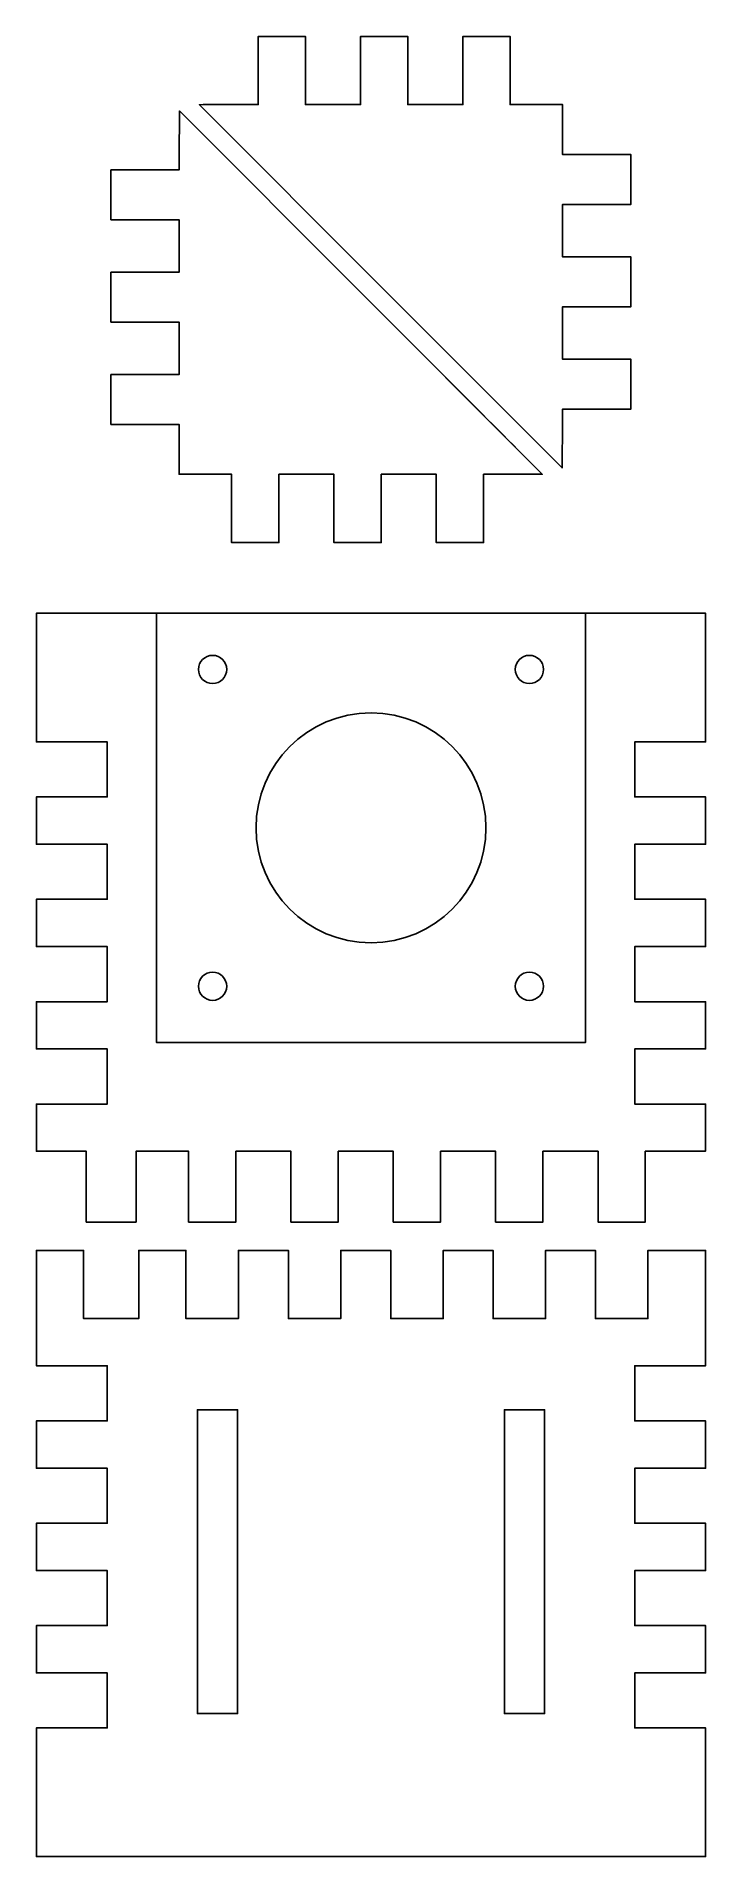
# Model space of a CAD drawing. Extents: x -63 to 3, y -70 to 108.
import ezdxf

# ---------------------------------------------------------------- set-up
doc = ezdxf.new("R2010")
doc.units = 0
doc.header["$MEASUREMENT"] = 0
doc.layers.add('LAYER_1', color=7, linetype='CONTINUOUS')

msp = doc.modelspace()

# ---------------------------------------------------------------- linework, layer by layer
at = {"layer": 'LAYER_1'}
for points, knots in [([(-28.9394, 83.8641), (-28.9394, 83.8641), (-46.759, 101.7102), (-46.759, 101.7102), (-46.759, 101.7102), (-46.759, 101.7102), (-46.4005, 101.7167), (-46.4005, 101.7167), (-46.4005, 101.7167), (-46.4005, 101.7167), (-43.7039, 101.7167), (-43.7039, 101.7167), (-43.7039, 101.7167), (-43.7039, 101.7167), (-41.0072, 101.7167), (-41.0072, 101.7167), (-41.0072, 101.7167), (-41.0072, 101.7167), (-41.0072, 105.0554), (-41.0072, 105.0554), (-41.0072, 105.0554), (-41.0072, 105.0554), (-41.0072, 108.3941), (-41.0072, 108.3941), (-41.0072, 108.3941), (-41.0072, 108.3941), (-38.6959, 108.3941), (-38.6959, 108.3941), (-38.6959, 108.3941), (-38.6959, 108.3941), (-36.3845, 108.3941), (-36.3845, 108.3941), (-36.3845, 108.3941), (-36.3845, 108.3941), (-36.3845, 105.0554), (-36.3845, 105.0554), (-36.3845, 105.0554), (-36.3845, 105.0554), (-36.3845, 101.7167), (-36.3845, 101.7167), (-36.3845, 101.7167), (-36.3845, 101.7167), (-33.6878, 101.7167), (-33.6878, 101.7167), (-33.6878, 101.7167), (-33.6878, 101.7167), (-30.9912, 101.7167), (-30.9912, 101.7167), (-30.9912, 101.7167), (-30.9912, 101.7167), (-30.9912, 105.0554), (-30.9912, 105.0554), (-30.9912, 105.0554), (-30.9912, 105.0554), (-30.9912, 108.3941), (-30.9912, 108.3941), (-30.9912, 108.3941), (-30.9912, 108.3941), (-28.6798, 108.3941), (-28.6798, 108.3941), (-28.6798, 108.3941), (-28.6798, 108.3941), (-26.3684, 108.3941), (-26.3684, 108.3941), (-26.3684, 108.3941), (-26.3684, 108.3941), (-26.3684, 105.0554), (-26.3684, 105.0554), (-26.3684, 105.0554), (-26.3684, 105.0554), (-26.3684, 101.7167), (-26.3684, 101.7167), (-26.3684, 101.7167), (-26.3684, 101.7167), (-23.6718, 101.7167), (-23.6718, 101.7167), (-23.6718, 101.7167), (-23.6718, 101.7167), (-20.9751, 101.7167), (-20.9751, 101.7167), (-20.9751, 101.7167), (-20.9751, 101.7167), (-20.9751, 105.0554), (-20.9751, 105.0554), (-20.9751, 105.0554), (-20.9751, 105.0554), (-20.9751, 108.3941), (-20.9751, 108.3941), (-20.9751, 108.3941), (-20.9751, 108.3941), (-18.6637, 108.3941), (-18.6637, 108.3941), (-18.6637, 108.3941), (-18.6637, 108.3941), (-16.3524, 108.3941), (-16.3524, 108.3941), (-16.3524, 108.3941), (-16.3524, 108.3941), (-16.3524, 105.0554), (-16.3524, 105.0554), (-16.3524, 105.0554), (-16.3524, 105.0554), (-16.3524, 105.0554), (-16.3524, 105.0554), (-16.3524, 105.0554), (-16.3524, 105.0554), (-16.3524, 101.7168), (-16.3524, 101.7168), (-16.3524, 101.7168), (-16.3524, 101.7168), (-13.7841, 101.7168), (-13.7841, 101.7168), (-13.7841, 101.7168), (-13.7841, 101.7168), (-11.2159, 101.7168), (-11.2159, 101.7168), (-11.2159, 101.7168), (-11.2159, 101.7168), (-11.2159, 99.2769), (-11.2159, 99.2769), (-11.2159, 99.2769), (-11.2159, 99.2769), (-11.2159, 96.8371), (-11.2159, 96.8371), (-11.2159, 96.8371), (-11.2159, 96.8371), (-7.8772, 96.8371), (-7.8772, 96.8371), (-7.8772, 96.8371), (-7.8772, 96.8371), (-4.5385, 96.8371), (-4.5385, 96.8371), (-4.5385, 96.8371), (-4.5385, 96.8371), (-4.5385, 94.3973), (-4.5385, 94.3973), (-4.5385, 94.3973), (-4.5385, 94.3973), (-4.5385, 91.9575), (-4.5385, 91.9575), (-4.5385, 91.9575), (-4.5385, 91.9575), (-7.8772, 91.9575), (-7.8772, 91.9575), (-7.8772, 91.9575), (-7.8772, 91.9575), (-11.2159, 91.9575), (-11.2159, 91.9575), (-11.2159, 91.9575), (-11.2159, 91.9575), (-11.2159, 89.3893), (-11.2159, 89.3893), (-11.2159, 89.3893), (-11.2159, 89.3893), (-11.2159, 86.8211), (-11.2159, 86.8211), (-11.2159, 86.8211), (-11.2159, 86.8211), (-7.8772, 86.8211), (-7.8772, 86.8211), (-7.8772, 86.8211), (-7.8772, 86.8211), (-4.5385, 86.8211), (-4.5385, 86.8211), (-4.5385, 86.8211), (-4.5385, 86.8211), (-4.5385, 84.3813), (-4.5385, 84.3813), (-4.5385, 84.3813), (-4.5385, 84.3813), (-4.5385, 81.9415), (-4.5385, 81.9415), (-4.5385, 81.9415), (-4.5385, 81.9415), (-7.8772, 81.9415), (-7.8772, 81.9415), (-7.8772, 81.9415), (-7.8772, 81.9415), (-11.2159, 81.9415), (-11.2159, 81.9415), (-11.2159, 81.9415), (-11.2159, 81.9415), (-11.2159, 79.3733), (-11.2159, 79.3733), (-11.2159, 79.3733), (-11.2159, 79.3733), (-11.2159, 76.805), (-11.2159, 76.805), (-11.2159, 76.805), (-11.2159, 76.805), (-7.8772, 76.805), (-7.8772, 76.805), (-7.8772, 76.805), (-7.8772, 76.805), (-4.5385, 76.805), (-4.5385, 76.805), (-4.5385, 76.805), (-4.5385, 76.805), (-4.5385, 74.3652), (-4.5385, 74.3652), (-4.5385, 74.3652), (-4.5385, 74.3652), (-4.5385, 71.9254), (-4.5385, 71.9254), (-4.5385, 71.9254), (-4.5385, 71.9254), (-7.8772, 71.9254), (-7.8772, 71.9254), (-7.8772, 71.9254), (-7.8772, 71.9254), (-11.2159, 71.9254), (-11.2159, 71.9254), (-11.2159, 71.9254), (-11.2159, 71.9254), (-11.2159, 69.614), (-11.2159, 69.614), (-11.2159, 69.614), (-11.2159, 69.614), (-11.2573, 67.3026), (-11.2573, 67.3026), (-11.2573, 67.3026), (-11.2573, 67.3026), (-11.2639, 66.1602), (-11.2639, 66.1602), (-11.2639, 66.1602), (-11.2639, 66.1602), (-28.9366, 83.8676), (-28.9366, 83.8676)], [0, 0, 0, 0, 0.01754386, 0.01754386, 0.01754386, 0.01754386, 0.03508772, 0.03508772, 0.03508772, 0.03508772, 0.05263158, 0.05263158, 0.05263158, 0.05263158, 0.07017544, 0.07017544, 0.07017544, 0.07017544, 0.0877193, 0.0877193, 0.0877193, 0.0877193, 0.10526316, 0.10526316, 0.10526316, 0.10526316, 0.12280702, 0.12280702, 0.12280702, 0.12280702, 0.14035088, 0.14035088, 0.14035088, 0.14035088, 0.15789474, 0.15789474, 0.15789474, 0.15789474, 0.1754386, 0.1754386, 0.1754386, 0.1754386, 0.19298246, 0.19298246, 0.19298246, 0.19298246, 0.21052632, 0.21052632, 0.21052632, 0.21052632, 0.22807018, 0.22807018, 0.22807018, 0.22807018, 0.24561404, 0.24561404, 0.24561404, 0.24561404, 0.26315789, 0.26315789, 0.26315789, 0.26315789, 0.28070175, 0.28070175, 0.28070175, 0.28070175, 0.29824561, 0.29824561, 0.29824561, 0.29824561, 0.31578947, 0.31578947, 0.31578947, 0.31578947, 0.33333333, 0.33333333, 0.33333333, 0.33333333, 0.35087719, 0.35087719, 0.35087719, 0.35087719, 0.36842105, 0.36842105, 0.36842105, 0.36842105, 0.38596491, 0.38596491, 0.38596491, 0.38596491, 0.40350877, 0.40350877, 0.40350877, 0.40350877, 0.42105263, 0.42105263, 0.42105263, 0.42105263, 0.43859649, 0.43859649, 0.43859649, 0.43859649, 0.45614035, 0.45614035, 0.45614035, 0.45614035, 0.47368421, 0.47368421, 0.47368421, 0.47368421, 0.49122807, 0.49122807, 0.49122807, 0.49122807, 0.50877193, 0.50877193, 0.50877193, 0.50877193, 0.52631579, 0.52631579, 0.52631579, 0.52631579, 0.54385965, 0.54385965, 0.54385965, 0.54385965, 0.56140351, 0.56140351, 0.56140351, 0.56140351, 0.57894737, 0.57894737, 0.57894737, 0.57894737, 0.59649123, 0.59649123, 0.59649123, 0.59649123, 0.61403509, 0.61403509, 0.61403509, 0.61403509, 0.63157895, 0.63157895, 0.63157895, 0.63157895, 0.64912281, 0.64912281, 0.64912281, 0.64912281, 0.66666667, 0.66666667, 0.66666667, 0.66666667, 0.68421053, 0.68421053, 0.68421053, 0.68421053, 0.70175439, 0.70175439, 0.70175439, 0.70175439, 0.71929825, 0.71929825, 0.71929825, 0.71929825, 0.73684211, 0.73684211, 0.73684211, 0.73684211, 0.75438596, 0.75438596, 0.75438596, 0.75438596, 0.77192982, 0.77192982, 0.77192982, 0.77192982, 0.78947368, 0.78947368, 0.78947368, 0.78947368, 0.80701754, 0.80701754, 0.80701754, 0.80701754, 0.8245614, 0.8245614, 0.8245614, 0.8245614, 0.84210526, 0.84210526, 0.84210526, 0.84210526, 0.85964912, 0.85964912, 0.85964912, 0.85964912, 0.87719298, 0.87719298, 0.87719298, 0.87719298, 0.89473684, 0.89473684, 0.89473684, 0.89473684, 0.9122807, 0.9122807, 0.9122807, 0.9122807, 0.92982456, 0.92982456, 0.92982456, 0.92982456, 0.94736842, 0.94736842, 0.94736842, 0.94736842, 0.96491228, 0.96491228, 0.96491228, 0.96491228, 0.98245614, 0.98245614, 0.98245614, 0.98245614, 1, 1, 1, 1]), ([(-31.0265, 83.3922), (-31.0265, 83.3922), (-13.2069, 65.5461), (-13.2069, 65.5461), (-13.2069, 65.5461), (-13.2069, 65.5461), (-13.5654, 65.5396), (-13.5654, 65.5396), (-13.5654, 65.5396), (-13.5654, 65.5396), (-16.262, 65.5396), (-16.262, 65.5396), (-16.262, 65.5396), (-16.262, 65.5396), (-18.9587, 65.5396), (-18.9587, 65.5396), (-18.9587, 65.5396), (-18.9587, 65.5396), (-18.9587, 62.2009), (-18.9587, 62.2009), (-18.9587, 62.2009), (-18.9587, 62.2009), (-18.9587, 58.8622), (-18.9587, 58.8622), (-18.9587, 58.8622), (-18.9587, 58.8622), (-21.27, 58.8622), (-21.27, 58.8622), (-21.27, 58.8622), (-21.27, 58.8622), (-23.5814, 58.8622), (-23.5814, 58.8622), (-23.5814, 58.8622), (-23.5814, 58.8622), (-23.5814, 62.2009), (-23.5814, 62.2009), (-23.5814, 62.2009), (-23.5814, 62.2009), (-23.5814, 65.5396), (-23.5814, 65.5396), (-23.5814, 65.5396), (-23.5814, 65.5396), (-26.2781, 65.5396), (-26.2781, 65.5396), (-26.2781, 65.5396), (-26.2781, 65.5396), (-28.9747, 65.5396), (-28.9747, 65.5396), (-28.9747, 65.5396), (-28.9747, 65.5396), (-28.9747, 62.2009), (-28.9747, 62.2009), (-28.9747, 62.2009), (-28.9747, 62.2009), (-28.9747, 58.8622), (-28.9747, 58.8622), (-28.9747, 58.8622), (-28.9747, 58.8622), (-31.2861, 58.8622), (-31.2861, 58.8622), (-31.2861, 58.8622), (-31.2861, 58.8622), (-33.5975, 58.8622), (-33.5975, 58.8622), (-33.5975, 58.8622), (-33.5975, 58.8622), (-33.5975, 62.2009), (-33.5975, 62.2009), (-33.5975, 62.2009), (-33.5975, 62.2009), (-33.5975, 65.5396), (-33.5975, 65.5396), (-33.5975, 65.5396), (-33.5975, 65.5396), (-36.2941, 65.5396), (-36.2941, 65.5396), (-36.2941, 65.5396), (-36.2941, 65.5396), (-38.9908, 65.5396), (-38.9908, 65.5396), (-38.9908, 65.5396), (-38.9908, 65.5396), (-38.9908, 62.2009), (-38.9908, 62.2009), (-38.9908, 62.2009), (-38.9908, 62.2009), (-38.9908, 58.8622), (-38.9908, 58.8622), (-38.9908, 58.8622), (-38.9908, 58.8622), (-41.3022, 58.8622), (-41.3022, 58.8622), (-41.3022, 58.8622), (-41.3022, 58.8622), (-43.6135, 58.8622), (-43.6135, 58.8622), (-43.6135, 58.8622), (-43.6135, 58.8622), (-43.6135, 62.2009), (-43.6135, 62.2009), (-43.6135, 62.2009), (-43.6135, 62.2009), (-43.6135, 62.2009), (-43.6135, 62.2009), (-43.6135, 62.2009), (-43.6135, 62.2009), (-43.6135, 65.5395), (-43.6135, 65.5395), (-43.6135, 65.5395), (-43.6135, 65.5395), (-46.1818, 65.5395), (-46.1818, 65.5395), (-46.1818, 65.5395), (-46.1818, 65.5395), (-48.75, 65.5395), (-48.75, 65.5395), (-48.75, 65.5395), (-48.75, 65.5395), (-48.75, 67.9794), (-48.75, 67.9794), (-48.75, 67.9794), (-48.75, 67.9794), (-48.75, 70.4192), (-48.75, 70.4192), (-48.75, 70.4192), (-48.75, 70.4192), (-52.0887, 70.4192), (-52.0887, 70.4192), (-52.0887, 70.4192), (-52.0887, 70.4192), (-55.4274, 70.4192), (-55.4274, 70.4192), (-55.4274, 70.4192), (-55.4274, 70.4192), (-55.4274, 72.859), (-55.4274, 72.859), (-55.4274, 72.859), (-55.4274, 72.859), (-55.4274, 75.2988), (-55.4274, 75.2988), (-55.4274, 75.2988), (-55.4274, 75.2988), (-52.0887, 75.2988), (-52.0887, 75.2988), (-52.0887, 75.2988), (-52.0887, 75.2988), (-48.75, 75.2988), (-48.75, 75.2988), (-48.75, 75.2988), (-48.75, 75.2988), (-48.75, 77.867), (-48.75, 77.867), (-48.75, 77.867), (-48.75, 77.867), (-48.75, 80.4352), (-48.75, 80.4352), (-48.75, 80.4352), (-48.75, 80.4352), (-52.0887, 80.4352), (-52.0887, 80.4352), (-52.0887, 80.4352), (-52.0887, 80.4352), (-55.4274, 80.4352), (-55.4274, 80.4352), (-55.4274, 80.4352), (-55.4274, 80.4352), (-55.4274, 82.875), (-55.4274, 82.875), (-55.4274, 82.875), (-55.4274, 82.875), (-55.4274, 85.3148), (-55.4274, 85.3148), (-55.4274, 85.3148), (-55.4274, 85.3148), (-52.0887, 85.3148), (-52.0887, 85.3148), (-52.0887, 85.3148), (-52.0887, 85.3148), (-48.75, 85.3148), (-48.75, 85.3148), (-48.75, 85.3148), (-48.75, 85.3148), (-48.75, 87.883), (-48.75, 87.883), (-48.75, 87.883), (-48.75, 87.883), (-48.75, 90.4513), (-48.75, 90.4513), (-48.75, 90.4513), (-48.75, 90.4513), (-52.0887, 90.4513), (-52.0887, 90.4513), (-52.0887, 90.4513), (-52.0887, 90.4513), (-55.4274, 90.4513), (-55.4274, 90.4513), (-55.4274, 90.4513), (-55.4274, 90.4513), (-55.4274, 92.8911), (-55.4274, 92.8911), (-55.4274, 92.8911), (-55.4274, 92.8911), (-55.4274, 95.3309), (-55.4274, 95.3309), (-55.4274, 95.3309), (-55.4274, 95.3309), (-52.0887, 95.3309), (-52.0887, 95.3309), (-52.0887, 95.3309), (-52.0887, 95.3309), (-48.75, 95.3309), (-48.75, 95.3309), (-48.75, 95.3309), (-48.75, 95.3309), (-48.75, 97.6423), (-48.75, 97.6423), (-48.75, 97.6423), (-48.75, 97.6423), (-48.7086, 99.9537), (-48.7086, 99.9537), (-48.7086, 99.9537), (-48.7086, 99.9537), (-48.702, 101.0961), (-48.702, 101.0961), (-48.702, 101.0961), (-48.702, 101.0961), (-31.0293, 83.3887), (-31.0293, 83.3887)], [0, 0, 0, 0, 0.01754386, 0.01754386, 0.01754386, 0.01754386, 0.03508772, 0.03508772, 0.03508772, 0.03508772, 0.05263158, 0.05263158, 0.05263158, 0.05263158, 0.07017544, 0.07017544, 0.07017544, 0.07017544, 0.0877193, 0.0877193, 0.0877193, 0.0877193, 0.10526316, 0.10526316, 0.10526316, 0.10526316, 0.12280702, 0.12280702, 0.12280702, 0.12280702, 0.14035088, 0.14035088, 0.14035088, 0.14035088, 0.15789474, 0.15789474, 0.15789474, 0.15789474, 0.1754386, 0.1754386, 0.1754386, 0.1754386, 0.19298246, 0.19298246, 0.19298246, 0.19298246, 0.21052632, 0.21052632, 0.21052632, 0.21052632, 0.22807018, 0.22807018, 0.22807018, 0.22807018, 0.24561404, 0.24561404, 0.24561404, 0.24561404, 0.26315789, 0.26315789, 0.26315789, 0.26315789, 0.28070175, 0.28070175, 0.28070175, 0.28070175, 0.29824561, 0.29824561, 0.29824561, 0.29824561, 0.31578947, 0.31578947, 0.31578947, 0.31578947, 0.33333333, 0.33333333, 0.33333333, 0.33333333, 0.35087719, 0.35087719, 0.35087719, 0.35087719, 0.36842105, 0.36842105, 0.36842105, 0.36842105, 0.38596491, 0.38596491, 0.38596491, 0.38596491, 0.40350877, 0.40350877, 0.40350877, 0.40350877, 0.42105263, 0.42105263, 0.42105263, 0.42105263, 0.43859649, 0.43859649, 0.43859649, 0.43859649, 0.45614035, 0.45614035, 0.45614035, 0.45614035, 0.47368421, 0.47368421, 0.47368421, 0.47368421, 0.49122807, 0.49122807, 0.49122807, 0.49122807, 0.50877193, 0.50877193, 0.50877193, 0.50877193, 0.52631579, 0.52631579, 0.52631579, 0.52631579, 0.54385965, 0.54385965, 0.54385965, 0.54385965, 0.56140351, 0.56140351, 0.56140351, 0.56140351, 0.57894737, 0.57894737, 0.57894737, 0.57894737, 0.59649123, 0.59649123, 0.59649123, 0.59649123, 0.61403509, 0.61403509, 0.61403509, 0.61403509, 0.63157895, 0.63157895, 0.63157895, 0.63157895, 0.64912281, 0.64912281, 0.64912281, 0.64912281, 0.66666667, 0.66666667, 0.66666667, 0.66666667, 0.68421053, 0.68421053, 0.68421053, 0.68421053, 0.70175439, 0.70175439, 0.70175439, 0.70175439, 0.71929825, 0.71929825, 0.71929825, 0.71929825, 0.73684211, 0.73684211, 0.73684211, 0.73684211, 0.75438596, 0.75438596, 0.75438596, 0.75438596, 0.77192982, 0.77192982, 0.77192982, 0.77192982, 0.78947368, 0.78947368, 0.78947368, 0.78947368, 0.80701754, 0.80701754, 0.80701754, 0.80701754, 0.8245614, 0.8245614, 0.8245614, 0.8245614, 0.84210526, 0.84210526, 0.84210526, 0.84210526, 0.85964912, 0.85964912, 0.85964912, 0.85964912, 0.87719298, 0.87719298, 0.87719298, 0.87719298, 0.89473684, 0.89473684, 0.89473684, 0.89473684, 0.9122807, 0.9122807, 0.9122807, 0.9122807, 0.92982456, 0.92982456, 0.92982456, 0.92982456, 0.94736842, 0.94736842, 0.94736842, 0.94736842, 0.96491228, 0.96491228, 0.96491228, 0.96491228, 0.98245614, 0.98245614, 0.98245614, 0.98245614, 1, 1, 1, 1]), ([(-57.8365, -4.1715), (-57.8365, -4.1715), (-57.8365, -0.7044), (-57.8365, -0.7044), (-57.8365, -0.7044), (-57.8365, -0.7044), (-60.2763, -0.7044), (-60.2763, -0.7044), (-60.2763, -0.7044), (-60.2763, -0.7044), (-62.7161, -0.7044), (-62.7161, -0.7044), (-62.7161, -0.7044), (-62.7161, -0.7044), (-62.7161, 1.607), (-62.7161, 1.607), (-62.7161, 1.607), (-62.7161, 1.607), (-62.7161, 3.9184), (-62.7161, 3.9184), (-62.7161, 3.9184), (-62.7161, 3.9184), (-59.249, 3.9184), (-59.249, 3.9184), (-59.249, 3.9184), (-59.249, 3.9184), (-55.7819, 3.9184), (-55.7819, 3.9184), (-55.7819, 3.9184), (-55.7819, 3.9184), (-55.7819, 6.615), (-55.7819, 6.615), (-55.7819, 6.615), (-55.7819, 6.615), (-55.7819, 9.3117), (-55.7819, 9.3117), (-55.7819, 9.3117), (-55.7819, 9.3117), (-59.249, 9.3117), (-59.249, 9.3117), (-59.249, 9.3117), (-59.249, 9.3117), (-62.7161, 9.3117), (-62.7161, 9.3117), (-62.7161, 9.3117), (-62.7161, 9.3117), (-62.7161, 11.6231), (-62.7161, 11.6231), (-62.7161, 11.6231), (-62.7161, 11.6231), (-62.7161, 13.9345), (-62.7161, 13.9345), (-62.7161, 13.9345), (-62.7161, 13.9345), (-59.249, 13.9345), (-59.249, 13.9345), (-59.249, 13.9345), (-59.249, 13.9345), (-55.7819, 13.9345), (-55.7819, 13.9345), (-55.7819, 13.9345), (-55.7819, 13.9345), (-55.7819, 16.6311), (-55.7819, 16.6311), (-55.7819, 16.6311), (-55.7819, 16.6311), (-55.7819, 19.3277), (-55.7819, 19.3277), (-55.7819, 19.3277), (-55.7819, 19.3277), (-59.249, 19.3277), (-59.249, 19.3277), (-59.249, 19.3277), (-59.249, 19.3277), (-62.7161, 19.3277), (-62.7161, 19.3277), (-62.7161, 19.3277), (-62.7161, 19.3277), (-62.7161, 21.6391), (-62.7161, 21.6391), (-62.7161, 21.6391), (-62.7161, 21.6391), (-62.7161, 23.9505), (-62.7161, 23.9505), (-62.7161, 23.9505), (-62.7161, 23.9505), (-59.249, 23.9505), (-59.249, 23.9505), (-59.249, 23.9505), (-59.249, 23.9505), (-55.7819, 23.9505), (-55.7819, 23.9505), (-55.7819, 23.9505), (-55.7819, 23.9505), (-55.7819, 26.6471), (-55.7819, 26.6471), (-55.7819, 26.6471), (-55.7819, 26.6471), (-55.7819, 29.3438), (-55.7819, 29.3438), (-55.7819, 29.3438), (-55.7819, 29.3438), (-59.249, 29.3438), (-59.249, 29.3438), (-59.249, 29.3438), (-59.249, 29.3438), (-62.7161, 29.3438), (-62.7161, 29.3438), (-62.7161, 29.3438), (-62.7161, 29.3438), (-62.7161, 31.6552), (-62.7161, 31.6552), (-62.7161, 31.6552), (-62.7161, 31.6552), (-62.7161, 33.9666), (-62.7161, 33.9666), (-62.7161, 33.9666), (-62.7161, 33.9666), (-59.249, 33.9666), (-59.249, 33.9666), (-59.249, 33.9666), (-59.249, 33.9666), (-55.7819, 33.9666), (-55.7819, 33.9666), (-55.7819, 33.9666), (-55.7819, 33.9666), (-55.7819, 36.6632), (-55.7819, 36.6632), (-55.7819, 36.6632), (-55.7819, 36.6632), (-55.7819, 39.3598), (-55.7819, 39.3598), (-55.7819, 39.3598), (-55.7819, 39.3598), (-59.249, 39.3598), (-59.249, 39.3598), (-59.249, 39.3598), (-59.249, 39.3598), (-62.7161, 39.3598), (-62.7161, 39.3598), (-62.7161, 39.3598), (-62.7161, 39.3598), (-62.7161, 45.6519), (-62.7161, 45.6519), (-62.7161, 45.6519), (-62.7161, 45.6519), (-62.7161, 51.9441), (-62.7161, 51.9441), (-62.7161, 51.9441), (-62.7161, 51.9441), (-29.9713, 51.9441), (-29.9713, 51.9441), (-29.9713, 51.9441), (-29.9713, 51.9441), (2.7735, 51.9441), (2.7735, 51.9441), (2.7735, 51.9441), (2.7735, 51.9441), (2.7735, 45.6519), (2.7735, 45.6519), (2.7735, 45.6519), (2.7735, 45.6519), (2.7735, 39.3598), (2.7735, 39.3598), (2.7735, 39.3598), (2.7735, 39.3598), (-0.6936, 39.3598), (-0.6936, 39.3598), (-0.6936, 39.3598), (-0.6936, 39.3598), (-4.1607, 39.3598), (-4.1607, 39.3598), (-4.1607, 39.3598), (-4.1607, 39.3598), (-4.1607, 36.6632), (-4.1607, 36.6632), (-4.1607, 36.6632), (-4.1607, 36.6632), (-4.1607, 33.9666), (-4.1607, 33.9666), (-4.1607, 33.9666), (-4.1607, 33.9666), (-0.6936, 33.9666), (-0.6936, 33.9666), (-0.6936, 33.9666), (-0.6936, 33.9666), (2.7735, 33.9666), (2.7735, 33.9666), (2.7735, 33.9666), (2.7735, 33.9666), (2.7735, 31.6552), (2.7735, 31.6552), (2.7735, 31.6552), (2.7735, 31.6552), (2.7735, 29.3438), (2.7735, 29.3438), (2.7735, 29.3438), (2.7735, 29.3438), (-0.6936, 29.3438), (-0.6936, 29.3438), (-0.6936, 29.3438), (-0.6936, 29.3438), (-4.1607, 29.3438), (-4.1607, 29.3438), (-4.1607, 29.3438), (-4.1607, 29.3438), (-4.1607, 26.6471), (-4.1607, 26.6471), (-4.1607, 26.6471), (-4.1607, 26.6471), (-4.1607, 23.9505), (-4.1607, 23.9505), (-4.1607, 23.9505), (-4.1607, 23.9505), (-0.6936, 23.9505), (-0.6936, 23.9505), (-0.6936, 23.9505), (-0.6936, 23.9505), (2.7735, 23.9505), (2.7735, 23.9505), (2.7735, 23.9505), (2.7735, 23.9505), (2.7735, 21.6391), (2.7735, 21.6391), (2.7735, 21.6391), (2.7735, 21.6391), (2.7735, 19.3277), (2.7735, 19.3277), (2.7735, 19.3277), (2.7735, 19.3277), (-0.6936, 19.3277), (-0.6936, 19.3277), (-0.6936, 19.3277), (-0.6936, 19.3277), (-4.1607, 19.3277), (-4.1607, 19.3277), (-4.1607, 19.3277), (-4.1607, 19.3277), (-4.1607, 16.6311), (-4.1607, 16.6311), (-4.1607, 16.6311), (-4.1607, 16.6311), (-4.1607, 13.9345), (-4.1607, 13.9345), (-4.1607, 13.9345), (-4.1607, 13.9345), (-0.6936, 13.9345), (-0.6936, 13.9345), (-0.6936, 13.9345), (-0.6936, 13.9345), (2.7735, 13.9345), (2.7735, 13.9345), (2.7735, 13.9345), (2.7735, 13.9345), (2.7735, 11.6231), (2.7735, 11.6231), (2.7735, 11.6231), (2.7735, 11.6231), (2.7735, 9.3117), (2.7735, 9.3117), (2.7735, 9.3117), (2.7735, 9.3117), (-0.6936, 9.3117), (-0.6936, 9.3117), (-0.6936, 9.3117), (-0.6936, 9.3117), (-4.1607, 9.3117), (-4.1607, 9.3117), (-4.1607, 9.3117), (-4.1607, 9.3117), (-4.1607, 6.615), (-4.1607, 6.615), (-4.1607, 6.615), (-4.1607, 6.615), (-4.1607, 3.9184), (-4.1607, 3.9184), (-4.1607, 3.9184), (-4.1607, 3.9184), (-0.6936, 3.9184), (-0.6936, 3.9184), (-0.6936, 3.9184), (-0.6936, 3.9184), (2.7735, 3.9184), (2.7735, 3.9184), (2.7735, 3.9184), (2.7735, 3.9184), (2.7735, 1.0291), (2.7735, 1.0291), (2.7735, 1.0291), (2.7735, 1.0291), (2.7735, -0.4155), (2.7735, -0.4155), (2.7735, -0.4155), (2.7735, -0.4155), (2.7735, -0.6876), (2.7735, -0.6876), (2.7735, -0.6876), (2.7735, -0.6876), (2.2598, -0.7044), (2.2598, -0.7044), (2.2598, -0.7044), (2.2598, -0.7044), (-0.4368, -0.7044), (-0.4368, -0.7044), (-0.4368, -0.7044), (-0.4368, -0.7044), (-3.1334, -0.7044), (-3.1334, -0.7044), (-3.1334, -0.7044), (-3.1334, -0.7044), (-3.1334, -4.1715), (-3.1334, -4.1715), (-3.1334, -4.1715), (-3.1334, -4.1715), (-3.1334, -7.6386), (-3.1334, -7.6386), (-3.1334, -7.6386), (-3.1334, -7.6386), (-5.4448, -7.6386), (-5.4448, -7.6386), (-5.4448, -7.6386), (-5.4448, -7.6386), (-7.7562, -7.6386), (-7.7562, -7.6386), (-7.7562, -7.6386), (-7.7562, -7.6386), (-7.7562, -4.1715), (-7.7562, -4.1715), (-7.7562, -4.1715), (-7.7562, -4.1715), (-7.7562, -0.7044), (-7.7562, -0.7044), (-7.7562, -0.7044), (-7.7562, -0.7044), (-10.4528, -0.7044), (-10.4528, -0.7044), (-10.4528, -0.7044), (-10.4528, -0.7044), (-13.1495, -0.7044), (-13.1495, -0.7044), (-13.1495, -0.7044), (-13.1495, -0.7044), (-13.1495, -4.1715), (-13.1495, -4.1715), (-13.1495, -4.1715), (-13.1495, -4.1715), (-13.1495, -7.6386), (-13.1495, -7.6386), (-13.1495, -7.6386), (-13.1495, -7.6386), (-15.4609, -7.6386), (-15.4609, -7.6386), (-15.4609, -7.6386), (-15.4609, -7.6386), (-17.7723, -7.6386), (-17.7723, -7.6386), (-17.7723, -7.6386), (-17.7723, -7.6386), (-17.7723, -4.1715), (-17.7723, -4.1715), (-17.7723, -4.1715), (-17.7723, -4.1715), (-17.7723, -0.7044), (-17.7723, -0.7044), (-17.7723, -0.7044), (-17.7723, -0.7044), (-20.4689, -0.7044), (-20.4689, -0.7044), (-20.4689, -0.7044), (-20.4689, -0.7044), (-23.1655, -0.7044), (-23.1655, -0.7044), (-23.1655, -0.7044), (-23.1655, -0.7044), (-23.1655, -4.1715), (-23.1655, -4.1715), (-23.1655, -4.1715), (-23.1655, -4.1715), (-23.1655, -7.6386), (-23.1655, -7.6386), (-23.1655, -7.6386), (-23.1655, -7.6386), (-25.4769, -7.6386), (-25.4769, -7.6386), (-25.4769, -7.6386), (-25.4769, -7.6386), (-27.7883, -7.6386), (-27.7883, -7.6386), (-27.7883, -7.6386), (-27.7883, -7.6386), (-27.7883, -4.1715), (-27.7883, -4.1715), (-27.7883, -4.1715), (-27.7883, -4.1715), (-27.7883, -0.7044), (-27.7883, -0.7044), (-27.7883, -0.7044), (-27.7883, -0.7044), (-30.4849, -0.7044), (-30.4849, -0.7044), (-30.4849, -0.7044), (-30.4849, -0.7044), (-33.1816, -0.7044), (-33.1816, -0.7044), (-33.1816, -0.7044), (-33.1816, -0.7044), (-33.1816, -4.1715), (-33.1816, -4.1715), (-33.1816, -4.1715), (-33.1816, -4.1715), (-33.1816, -7.6386), (-33.1816, -7.6386), (-33.1816, -7.6386), (-33.1816, -7.6386), (-35.493, -7.6386), (-35.493, -7.6386), (-35.493, -7.6386), (-35.493, -7.6386), (-37.8044, -7.6386), (-37.8044, -7.6386), (-37.8044, -7.6386), (-37.8044, -7.6386), (-37.8044, -4.1715), (-37.8044, -4.1715), (-37.8044, -4.1715), (-37.8044, -4.1715), (-37.8044, -0.7044), (-37.8044, -0.7044), (-37.8044, -0.7044), (-37.8044, -0.7044), (-40.501, -0.7044), (-40.501, -0.7044), (-40.501, -0.7044), (-40.501, -0.7044), (-43.1976, -0.7044), (-43.1976, -0.7044), (-43.1976, -0.7044), (-43.1976, -0.7044), (-43.1976, -4.1715), (-43.1976, -4.1715), (-43.1976, -4.1715), (-43.1976, -4.1715), (-43.1976, -7.6386), (-43.1976, -7.6386), (-43.1976, -7.6386), (-43.1976, -7.6386), (-45.509, -7.6386), (-45.509, -7.6386), (-45.509, -7.6386), (-45.509, -7.6386), (-47.8204, -7.6386), (-47.8204, -7.6386), (-47.8204, -7.6386), (-47.8204, -7.6386), (-47.8204, -4.1715), (-47.8204, -4.1715), (-47.8204, -4.1715), (-47.8204, -4.1715), (-47.8204, -0.7044), (-47.8204, -0.7044), (-47.8204, -0.7044), (-47.8204, -0.7044), (-50.3886, -0.7044), (-50.3886, -0.7044), (-50.3886, -0.7044), (-50.3886, -0.7044), (-52.9569, -0.7044), (-52.9569, -0.7044), (-52.9569, -0.7044), (-52.9569, -0.7044), (-52.9569, -4.1715), (-52.9569, -4.1715), (-52.9569, -4.1715), (-52.9569, -4.1715), (-52.9569, -7.6386), (-52.9569, -7.6386), (-52.9569, -7.6386), (-52.9569, -7.6386), (-55.3967, -7.6386), (-55.3967, -7.6386), (-55.3967, -7.6386), (-55.3967, -7.6386), (-57.8365, -7.6386), (-57.8365, -7.6386), (-57.8365, -7.6386), (-57.8365, -7.6386), (-57.8365, -4.1715), (-57.8365, -4.1715), (-57.8365, -4.1715), (-57.8365, -4.1715), (-57.8365, -4.1715), (-57.8365, -4.1715)], [0, 0, 0, 0, 0.00813008, 0.00813008, 0.00813008, 0.00813008, 0.01626016, 0.01626016, 0.01626016, 0.01626016, 0.02439024, 0.02439024, 0.02439024, 0.02439024, 0.03252033, 0.03252033, 0.03252033, 0.03252033, 0.04065041, 0.04065041, 0.04065041, 0.04065041, 0.04878049, 0.04878049, 0.04878049, 0.04878049, 0.05691057, 0.05691057, 0.05691057, 0.05691057, 0.06504065, 0.06504065, 0.06504065, 0.06504065, 0.07317073, 0.07317073, 0.07317073, 0.07317073, 0.08130081, 0.08130081, 0.08130081, 0.08130081, 0.08943089, 0.08943089, 0.08943089, 0.08943089, 0.09756098, 0.09756098, 0.09756098, 0.09756098, 0.10569106, 0.10569106, 0.10569106, 0.10569106, 0.11382114, 0.11382114, 0.11382114, 0.11382114, 0.12195122, 0.12195122, 0.12195122, 0.12195122, 0.1300813, 0.1300813, 0.1300813, 0.1300813, 0.13821138, 0.13821138, 0.13821138, 0.13821138, 0.14634146, 0.14634146, 0.14634146, 0.14634146, 0.15447154, 0.15447154, 0.15447154, 0.15447154, 0.16260163, 0.16260163, 0.16260163, 0.16260163, 0.17073171, 0.17073171, 0.17073171, 0.17073171, 0.17886179, 0.17886179, 0.17886179, 0.17886179, 0.18699187, 0.18699187, 0.18699187, 0.18699187, 0.19512195, 0.19512195, 0.19512195, 0.19512195, 0.20325203, 0.20325203, 0.20325203, 0.20325203, 0.21138211, 0.21138211, 0.21138211, 0.21138211, 0.2195122, 0.2195122, 0.2195122, 0.2195122, 0.22764228, 0.22764228, 0.22764228, 0.22764228, 0.23577236, 0.23577236, 0.23577236, 0.23577236, 0.24390244, 0.24390244, 0.24390244, 0.24390244, 0.25203252, 0.25203252, 0.25203252, 0.25203252, 0.2601626, 0.2601626, 0.2601626, 0.2601626, 0.26829268, 0.26829268, 0.26829268, 0.26829268, 0.27642276, 0.27642276, 0.27642276, 0.27642276, 0.28455285, 0.28455285, 0.28455285, 0.28455285, 0.29268293, 0.29268293, 0.29268293, 0.29268293, 0.30081301, 0.30081301, 0.30081301, 0.30081301, 0.30894309, 0.30894309, 0.30894309, 0.30894309, 0.31707317, 0.31707317, 0.31707317, 0.31707317, 0.32520325, 0.32520325, 0.32520325, 0.32520325, 0.33333333, 0.33333333, 0.33333333, 0.33333333, 0.34146341, 0.34146341, 0.34146341, 0.34146341, 0.3495935, 0.3495935, 0.3495935, 0.3495935, 0.35772358, 0.35772358, 0.35772358, 0.35772358, 0.36585366, 0.36585366, 0.36585366, 0.36585366, 0.37398374, 0.37398374, 0.37398374, 0.37398374, 0.38211382, 0.38211382, 0.38211382, 0.38211382, 0.3902439, 0.3902439, 0.3902439, 0.3902439, 0.39837398, 0.39837398, 0.39837398, 0.39837398, 0.40650407, 0.40650407, 0.40650407, 0.40650407, 0.41463415, 0.41463415, 0.41463415, 0.41463415, 0.42276423, 0.42276423, 0.42276423, 0.42276423, 0.43089431, 0.43089431, 0.43089431, 0.43089431, 0.43902439, 0.43902439, 0.43902439, 0.43902439, 0.44715447, 0.44715447, 0.44715447, 0.44715447, 0.45528455, 0.45528455, 0.45528455, 0.45528455, 0.46341463, 0.46341463, 0.46341463, 0.46341463, 0.47154472, 0.47154472, 0.47154472, 0.47154472, 0.4796748, 0.4796748, 0.4796748, 0.4796748, 0.48780488, 0.48780488, 0.48780488, 0.48780488, 0.49593496, 0.49593496, 0.49593496, 0.49593496, 0.50406504, 0.50406504, 0.50406504, 0.50406504, 0.51219512, 0.51219512, 0.51219512, 0.51219512, 0.5203252, 0.5203252, 0.5203252, 0.5203252, 0.52845528, 0.52845528, 0.52845528, 0.52845528, 0.53658537, 0.53658537, 0.53658537, 0.53658537, 0.54471545, 0.54471545, 0.54471545, 0.54471545, 0.55284553, 0.55284553, 0.55284553, 0.55284553, 0.56097561, 0.56097561, 0.56097561, 0.56097561, 0.56910569, 0.56910569, 0.56910569, 0.56910569, 0.57723577, 0.57723577, 0.57723577, 0.57723577, 0.58536585, 0.58536585, 0.58536585, 0.58536585, 0.59349593, 0.59349593, 0.59349593, 0.59349593, 0.60162602, 0.60162602, 0.60162602, 0.60162602, 0.6097561, 0.6097561, 0.6097561, 0.6097561, 0.61788618, 0.61788618, 0.61788618, 0.61788618, 0.62601626, 0.62601626, 0.62601626, 0.62601626, 0.63414634, 0.63414634, 0.63414634, 0.63414634, 0.64227642, 0.64227642, 0.64227642, 0.64227642, 0.6504065, 0.6504065, 0.6504065, 0.6504065, 0.65853659, 0.65853659, 0.65853659, 0.65853659, 0.66666667, 0.66666667, 0.66666667, 0.66666667, 0.67479675, 0.67479675, 0.67479675, 0.67479675, 0.68292683, 0.68292683, 0.68292683, 0.68292683, 0.69105691, 0.69105691, 0.69105691, 0.69105691, 0.69918699, 0.69918699, 0.69918699, 0.69918699, 0.70731707, 0.70731707, 0.70731707, 0.70731707, 0.71544715, 0.71544715, 0.71544715, 0.71544715, 0.72357724, 0.72357724, 0.72357724, 0.72357724, 0.73170732, 0.73170732, 0.73170732, 0.73170732, 0.7398374, 0.7398374, 0.7398374, 0.7398374, 0.74796748, 0.74796748, 0.74796748, 0.74796748, 0.75609756, 0.75609756, 0.75609756, 0.75609756, 0.76422764, 0.76422764, 0.76422764, 0.76422764, 0.77235772, 0.77235772, 0.77235772, 0.77235772, 0.7804878, 0.7804878, 0.7804878, 0.7804878, 0.78861789, 0.78861789, 0.78861789, 0.78861789, 0.79674797, 0.79674797, 0.79674797, 0.79674797, 0.80487805, 0.80487805, 0.80487805, 0.80487805, 0.81300813, 0.81300813, 0.81300813, 0.81300813, 0.82113821, 0.82113821, 0.82113821, 0.82113821, 0.82926829, 0.82926829, 0.82926829, 0.82926829, 0.83739837, 0.83739837, 0.83739837, 0.83739837, 0.84552846, 0.84552846, 0.84552846, 0.84552846, 0.85365854, 0.85365854, 0.85365854, 0.85365854, 0.86178862, 0.86178862, 0.86178862, 0.86178862, 0.8699187, 0.8699187, 0.8699187, 0.8699187, 0.87804878, 0.87804878, 0.87804878, 0.87804878, 0.88617886, 0.88617886, 0.88617886, 0.88617886, 0.89430894, 0.89430894, 0.89430894, 0.89430894, 0.90243902, 0.90243902, 0.90243902, 0.90243902, 0.91056911, 0.91056911, 0.91056911, 0.91056911, 0.91869919, 0.91869919, 0.91869919, 0.91869919, 0.92682927, 0.92682927, 0.92682927, 0.92682927, 0.93495935, 0.93495935, 0.93495935, 0.93495935, 0.94308943, 0.94308943, 0.94308943, 0.94308943, 0.95121951, 0.95121951, 0.95121951, 0.95121951, 0.95934959, 0.95934959, 0.95934959, 0.95934959, 0.96747967, 0.96747967, 0.96747967, 0.96747967, 0.97560976, 0.97560976, 0.97560976, 0.97560976, 0.98373984, 0.98373984, 0.98373984, 0.98373984, 0.99186992, 0.99186992, 0.99186992, 0.99186992, 1, 1, 1, 1]), ([(-62.7161, -63.4354), (-62.7161, -63.4354), (-62.7161, -57.1432), (-62.7161, -57.1432), (-62.7161, -57.1432), (-62.7161, -57.1432), (-59.249, -57.1432), (-59.249, -57.1432), (-59.249, -57.1432), (-59.249, -57.1432), (-55.7819, -57.1432), (-55.7819, -57.1432), (-55.7819, -57.1432), (-55.7819, -57.1432), (-55.7819, -54.4466), (-55.7819, -54.4466), (-55.7819, -54.4466), (-55.7819, -54.4466), (-55.7819, -51.7499), (-55.7819, -51.7499), (-55.7819, -51.7499), (-55.7819, -51.7499), (-59.249, -51.7499), (-59.249, -51.7499), (-59.249, -51.7499), (-59.249, -51.7499), (-62.7161, -51.7499), (-62.7161, -51.7499), (-62.7161, -51.7499), (-62.7161, -51.7499), (-62.7161, -49.4386), (-62.7161, -49.4386), (-62.7161, -49.4386), (-62.7161, -49.4386), (-62.7161, -47.1272), (-62.7161, -47.1272), (-62.7161, -47.1272), (-62.7161, -47.1272), (-59.249, -47.1272), (-59.249, -47.1272), (-59.249, -47.1272), (-59.249, -47.1272), (-55.7819, -47.1272), (-55.7819, -47.1272), (-55.7819, -47.1272), (-55.7819, -47.1272), (-55.7819, -44.4305), (-55.7819, -44.4305), (-55.7819, -44.4305), (-55.7819, -44.4305), (-55.7819, -41.7339), (-55.7819, -41.7339), (-55.7819, -41.7339), (-55.7819, -41.7339), (-59.249, -41.7339), (-59.249, -41.7339), (-59.249, -41.7339), (-59.249, -41.7339), (-62.7161, -41.7339), (-62.7161, -41.7339), (-62.7161, -41.7339), (-62.7161, -41.7339), (-62.7161, -39.4225), (-62.7161, -39.4225), (-62.7161, -39.4225), (-62.7161, -39.4225), (-62.7161, -37.1111), (-62.7161, -37.1111), (-62.7161, -37.1111), (-62.7161, -37.1111), (-59.249, -37.1111), (-59.249, -37.1111), (-59.249, -37.1111), (-59.249, -37.1111), (-55.7819, -37.1111), (-55.7819, -37.1111), (-55.7819, -37.1111), (-55.7819, -37.1111), (-55.7819, -34.4145), (-55.7819, -34.4145), (-55.7819, -34.4145), (-55.7819, -34.4145), (-55.7819, -31.7178), (-55.7819, -31.7178), (-55.7819, -31.7178), (-55.7819, -31.7178), (-59.249, -31.7178), (-59.249, -31.7178), (-59.249, -31.7178), (-59.249, -31.7178), (-62.7161, -31.7178), (-62.7161, -31.7178), (-62.7161, -31.7178), (-62.7161, -31.7178), (-62.7161, -29.4064), (-62.7161, -29.4064), (-62.7161, -29.4064), (-62.7161, -29.4064), (-62.7161, -27.0951), (-62.7161, -27.0951), (-62.7161, -27.0951), (-62.7161, -27.0951), (-59.249, -27.0951), (-59.249, -27.0951), (-59.249, -27.0951), (-59.249, -27.0951), (-55.7819, -27.0951), (-55.7819, -27.0951), (-55.7819, -27.0951), (-55.7819, -27.0951), (-55.7819, -24.3984), (-55.7819, -24.3984), (-55.7819, -24.3984), (-55.7819, -24.3984), (-55.7819, -21.7018), (-55.7819, -21.7018), (-55.7819, -21.7018), (-55.7819, -21.7018), (-59.249, -21.7018), (-59.249, -21.7018), (-59.249, -21.7018), (-59.249, -21.7018), (-62.7161, -21.7018), (-62.7161, -21.7018), (-62.7161, -21.7018), (-62.7161, -21.7018), (-62.7161, -16.0517), (-62.7161, -16.0517), (-62.7161, -16.0517), (-62.7161, -16.0517), (-62.7161, -10.4016), (-62.7161, -10.4016), (-62.7161, -10.4016), (-62.7161, -10.4016), (-60.4047, -10.4016), (-60.4047, -10.4016), (-60.4047, -10.4016), (-60.4047, -10.4016), (-58.0933, -10.4016), (-58.0933, -10.4016), (-58.0933, -10.4016), (-58.0933, -10.4016), (-58.0933, -13.7403), (-58.0933, -13.7403), (-58.0933, -13.7403), (-58.0933, -13.7403), (-58.0933, -17.079), (-58.0933, -17.079), (-58.0933, -17.079), (-58.0933, -17.079), (-55.3967, -17.079), (-55.3967, -17.079), (-55.3967, -17.079), (-55.3967, -17.079), (-52.7, -17.079), (-52.7, -17.079), (-52.7, -17.079), (-52.7, -17.079), (-52.7, -13.7403), (-52.7, -13.7403), (-52.7, -13.7403), (-52.7, -13.7403), (-52.7, -10.4016), (-52.7, -10.4016), (-52.7, -10.4016), (-52.7, -10.4016), (-50.3886, -10.4016), (-50.3886, -10.4016), (-50.3886, -10.4016), (-50.3886, -10.4016), (-48.0772, -10.4016), (-48.0772, -10.4016), (-48.0772, -10.4016), (-48.0772, -10.4016), (-48.0772, -13.7403), (-48.0772, -13.7403), (-48.0772, -13.7403), (-48.0772, -13.7403), (-48.0772, -17.079), (-48.0772, -17.079), (-48.0772, -17.079), (-48.0772, -17.079), (-45.509, -17.079), (-45.509, -17.079), (-45.509, -17.079), (-45.509, -17.079), (-42.9408, -17.079), (-42.9408, -17.079), (-42.9408, -17.079), (-42.9408, -17.079), (-42.9408, -13.7403), (-42.9408, -13.7403), (-42.9408, -13.7403), (-42.9408, -13.7403), (-42.9408, -10.4016), (-42.9408, -10.4016), (-42.9408, -10.4016), (-42.9408, -10.4016), (-40.501, -10.4016), (-40.501, -10.4016), (-40.501, -10.4016), (-40.501, -10.4016), (-38.0612, -10.4016), (-38.0612, -10.4016), (-38.0612, -10.4016), (-38.0612, -10.4016), (-38.0612, -13.7403), (-38.0612, -13.7403), (-38.0612, -13.7403), (-38.0612, -13.7403), (-38.0612, -17.079), (-38.0612, -17.079), (-38.0612, -17.079), (-38.0612, -17.079), (-35.493, -17.079), (-35.493, -17.079), (-35.493, -17.079), (-35.493, -17.079), (-32.9248, -17.079), (-32.9248, -17.079), (-32.9248, -17.079), (-32.9248, -17.079), (-32.9248, -13.7403), (-32.9248, -13.7403), (-32.9248, -13.7403), (-32.9248, -13.7403), (-32.9248, -10.4016), (-32.9248, -10.4016), (-32.9248, -10.4016), (-32.9248, -10.4016), (-30.4849, -10.4016), (-30.4849, -10.4016), (-30.4849, -10.4016), (-30.4849, -10.4016), (-28.0451, -10.4016), (-28.0451, -10.4016), (-28.0451, -10.4016), (-28.0451, -10.4016), (-28.0451, -13.7403), (-28.0451, -13.7403), (-28.0451, -13.7403), (-28.0451, -13.7403), (-28.0451, -17.079), (-28.0451, -17.079), (-28.0451, -17.079), (-28.0451, -17.079), (-25.4769, -17.079), (-25.4769, -17.079), (-25.4769, -17.079), (-25.4769, -17.079), (-22.9087, -17.079), (-22.9087, -17.079), (-22.9087, -17.079), (-22.9087, -17.079), (-22.9087, -13.7403), (-22.9087, -13.7403), (-22.9087, -13.7403), (-22.9087, -13.7403), (-22.9087, -10.4016), (-22.9087, -10.4016), (-22.9087, -10.4016), (-22.9087, -10.4016), (-20.4689, -10.4016), (-20.4689, -10.4016), (-20.4689, -10.4016), (-20.4689, -10.4016), (-18.0291, -10.4016), (-18.0291, -10.4016), (-18.0291, -10.4016), (-18.0291, -10.4016), (-18.0291, -13.7403), (-18.0291, -13.7403), (-18.0291, -13.7403), (-18.0291, -13.7403), (-18.0291, -17.079), (-18.0291, -17.079), (-18.0291, -17.079), (-18.0291, -17.079), (-15.4609, -17.079), (-15.4609, -17.079), (-15.4609, -17.079), (-15.4609, -17.079), (-12.8927, -17.079), (-12.8927, -17.079), (-12.8927, -17.079), (-12.8927, -17.079), (-12.8927, -13.7403), (-12.8927, -13.7403), (-12.8927, -13.7403), (-12.8927, -13.7403), (-12.8927, -10.4016), (-12.8927, -10.4016), (-12.8927, -10.4016), (-12.8927, -10.4016), (-10.4528, -10.4016), (-10.4528, -10.4016), (-10.4528, -10.4016), (-10.4528, -10.4016), (-8.013, -10.4016), (-8.013, -10.4016), (-8.013, -10.4016), (-8.013, -10.4016), (-8.013, -13.7403), (-8.013, -13.7403), (-8.013, -13.7403), (-8.013, -13.7403), (-8.013, -17.079), (-8.013, -17.079), (-8.013, -17.079), (-8.013, -17.079), (-5.4448, -17.079), (-5.4448, -17.079), (-5.4448, -17.079), (-5.4448, -17.079), (-2.8766, -17.079), (-2.8766, -17.079), (-2.8766, -17.079), (-2.8766, -17.079), (-2.8766, -13.7403), (-2.8766, -13.7403), (-2.8766, -13.7403), (-2.8766, -13.7403), (-2.8766, -10.4016), (-2.8766, -10.4016), (-2.8766, -10.4016), (-2.8766, -10.4016), (-0.0516, -10.4016), (-0.0516, -10.4016), (-0.0516, -10.4016), (-0.0516, -10.4016), (2.7735, -10.4016), (2.7735, -10.4016), (2.7735, -10.4016), (2.7735, -10.4016), (2.7735, -16.0517), (2.7735, -16.0517), (2.7735, -16.0517), (2.7735, -16.0517), (2.7735, -21.7018), (2.7735, -21.7018), (2.7735, -21.7018), (2.7735, -21.7018), (-0.6936, -21.7018), (-0.6936, -21.7018), (-0.6936, -21.7018), (-0.6936, -21.7018), (-4.1607, -21.7018), (-4.1607, -21.7018), (-4.1607, -21.7018), (-4.1607, -21.7018), (-4.1607, -24.3984), (-4.1607, -24.3984), (-4.1607, -24.3984), (-4.1607, -24.3984), (-4.1607, -27.0951), (-4.1607, -27.0951), (-4.1607, -27.0951), (-4.1607, -27.0951), (-0.6936, -27.0951), (-0.6936, -27.0951), (-0.6936, -27.0951), (-0.6936, -27.0951), (2.7735, -27.0951), (2.7735, -27.0951), (2.7735, -27.0951), (2.7735, -27.0951), (2.7735, -29.4064), (2.7735, -29.4064), (2.7735, -29.4064), (2.7735, -29.4064), (2.7735, -31.7178), (2.7735, -31.7178), (2.7735, -31.7178), (2.7735, -31.7178), (-0.6936, -31.7178), (-0.6936, -31.7178), (-0.6936, -31.7178), (-0.6936, -31.7178), (-4.1607, -31.7178), (-4.1607, -31.7178), (-4.1607, -31.7178), (-4.1607, -31.7178), (-4.1607, -34.4145), (-4.1607, -34.4145), (-4.1607, -34.4145), (-4.1607, -34.4145), (-4.1607, -37.1111), (-4.1607, -37.1111), (-4.1607, -37.1111), (-4.1607, -37.1111), (-0.6936, -37.1111), (-0.6936, -37.1111), (-0.6936, -37.1111), (-0.6936, -37.1111), (2.7735, -37.1111), (2.7735, -37.1111), (2.7735, -37.1111), (2.7735, -37.1111), (2.7735, -39.4225), (2.7735, -39.4225), (2.7735, -39.4225), (2.7735, -39.4225), (2.7735, -41.7339), (2.7735, -41.7339), (2.7735, -41.7339), (2.7735, -41.7339), (-0.6936, -41.7339), (-0.6936, -41.7339), (-0.6936, -41.7339), (-0.6936, -41.7339), (-4.1607, -41.7339), (-4.1607, -41.7339), (-4.1607, -41.7339), (-4.1607, -41.7339), (-4.1607, -44.4305), (-4.1607, -44.4305), (-4.1607, -44.4305), (-4.1607, -44.4305), (-4.1607, -47.1272), (-4.1607, -47.1272), (-4.1607, -47.1272), (-4.1607, -47.1272), (-0.6936, -47.1272), (-0.6936, -47.1272), (-0.6936, -47.1272), (-0.6936, -47.1272), (2.7735, -47.1272), (2.7735, -47.1272), (2.7735, -47.1272), (2.7735, -47.1272), (2.7735, -49.4386), (2.7735, -49.4386), (2.7735, -49.4386), (2.7735, -49.4386), (2.7735, -51.7499), (2.7735, -51.7499), (2.7735, -51.7499), (2.7735, -51.7499), (-0.6936, -51.7499), (-0.6936, -51.7499), (-0.6936, -51.7499), (-0.6936, -51.7499), (-4.1607, -51.7499), (-4.1607, -51.7499), (-4.1607, -51.7499), (-4.1607, -51.7499), (-4.1607, -54.4466), (-4.1607, -54.4466), (-4.1607, -54.4466), (-4.1607, -54.4466), (-4.1607, -57.1432), (-4.1607, -57.1432), (-4.1607, -57.1432), (-4.1607, -57.1432), (-0.6936, -57.1432), (-0.6936, -57.1432), (-0.6936, -57.1432), (-0.6936, -57.1432), (2.7735, -57.1432), (2.7735, -57.1432), (2.7735, -57.1432), (2.7735, -57.1432), (2.7735, -63.4354), (2.7735, -63.4354), (2.7735, -63.4354), (2.7735, -63.4354), (2.7735, -69.7275), (2.7735, -69.7275), (2.7735, -69.7275), (2.7735, -69.7275), (-29.9713, -69.7275), (-29.9713, -69.7275), (-29.9713, -69.7275), (-29.9713, -69.7275), (-62.7161, -69.7275), (-62.7161, -69.7275), (-62.7161, -69.7275), (-62.7161, -69.7275), (-62.7161, -63.4354), (-62.7161, -63.4354), (-62.7161, -63.4354), (-62.7161, -63.4354), (-62.7161, -63.4354), (-62.7161, -63.4354)], [0, 0, 0, 0, 0.00826446, 0.00826446, 0.00826446, 0.00826446, 0.01652893, 0.01652893, 0.01652893, 0.01652893, 0.02479339, 0.02479339, 0.02479339, 0.02479339, 0.03305785, 0.03305785, 0.03305785, 0.03305785, 0.04132231, 0.04132231, 0.04132231, 0.04132231, 0.04958678, 0.04958678, 0.04958678, 0.04958678, 0.05785124, 0.05785124, 0.05785124, 0.05785124, 0.0661157, 0.0661157, 0.0661157, 0.0661157, 0.07438017, 0.07438017, 0.07438017, 0.07438017, 0.08264463, 0.08264463, 0.08264463, 0.08264463, 0.09090909, 0.09090909, 0.09090909, 0.09090909, 0.09917355, 0.09917355, 0.09917355, 0.09917355, 0.10743802, 0.10743802, 0.10743802, 0.10743802, 0.11570248, 0.11570248, 0.11570248, 0.11570248, 0.12396694, 0.12396694, 0.12396694, 0.12396694, 0.1322314, 0.1322314, 0.1322314, 0.1322314, 0.14049587, 0.14049587, 0.14049587, 0.14049587, 0.14876033, 0.14876033, 0.14876033, 0.14876033, 0.15702479, 0.15702479, 0.15702479, 0.15702479, 0.16528926, 0.16528926, 0.16528926, 0.16528926, 0.17355372, 0.17355372, 0.17355372, 0.17355372, 0.18181818, 0.18181818, 0.18181818, 0.18181818, 0.19008264, 0.19008264, 0.19008264, 0.19008264, 0.19834711, 0.19834711, 0.19834711, 0.19834711, 0.20661157, 0.20661157, 0.20661157, 0.20661157, 0.21487603, 0.21487603, 0.21487603, 0.21487603, 0.2231405, 0.2231405, 0.2231405, 0.2231405, 0.23140496, 0.23140496, 0.23140496, 0.23140496, 0.23966942, 0.23966942, 0.23966942, 0.23966942, 0.24793388, 0.24793388, 0.24793388, 0.24793388, 0.25619835, 0.25619835, 0.25619835, 0.25619835, 0.26446281, 0.26446281, 0.26446281, 0.26446281, 0.27272727, 0.27272727, 0.27272727, 0.27272727, 0.28099174, 0.28099174, 0.28099174, 0.28099174, 0.2892562, 0.2892562, 0.2892562, 0.2892562, 0.29752066, 0.29752066, 0.29752066, 0.29752066, 0.30578512, 0.30578512, 0.30578512, 0.30578512, 0.31404959, 0.31404959, 0.31404959, 0.31404959, 0.32231405, 0.32231405, 0.32231405, 0.32231405, 0.33057851, 0.33057851, 0.33057851, 0.33057851, 0.33884298, 0.33884298, 0.33884298, 0.33884298, 0.34710744, 0.34710744, 0.34710744, 0.34710744, 0.3553719, 0.3553719, 0.3553719, 0.3553719, 0.36363636, 0.36363636, 0.36363636, 0.36363636, 0.37190083, 0.37190083, 0.37190083, 0.37190083, 0.38016529, 0.38016529, 0.38016529, 0.38016529, 0.38842975, 0.38842975, 0.38842975, 0.38842975, 0.39669421, 0.39669421, 0.39669421, 0.39669421, 0.40495868, 0.40495868, 0.40495868, 0.40495868, 0.41322314, 0.41322314, 0.41322314, 0.41322314, 0.4214876, 0.4214876, 0.4214876, 0.4214876, 0.42975207, 0.42975207, 0.42975207, 0.42975207, 0.43801653, 0.43801653, 0.43801653, 0.43801653, 0.44628099, 0.44628099, 0.44628099, 0.44628099, 0.45454545, 0.45454545, 0.45454545, 0.45454545, 0.46280992, 0.46280992, 0.46280992, 0.46280992, 0.47107438, 0.47107438, 0.47107438, 0.47107438, 0.47933884, 0.47933884, 0.47933884, 0.47933884, 0.48760331, 0.48760331, 0.48760331, 0.48760331, 0.49586777, 0.49586777, 0.49586777, 0.49586777, 0.50413223, 0.50413223, 0.50413223, 0.50413223, 0.51239669, 0.51239669, 0.51239669, 0.51239669, 0.52066116, 0.52066116, 0.52066116, 0.52066116, 0.52892562, 0.52892562, 0.52892562, 0.52892562, 0.53719008, 0.53719008, 0.53719008, 0.53719008, 0.54545455, 0.54545455, 0.54545455, 0.54545455, 0.55371901, 0.55371901, 0.55371901, 0.55371901, 0.56198347, 0.56198347, 0.56198347, 0.56198347, 0.57024793, 0.57024793, 0.57024793, 0.57024793, 0.5785124, 0.5785124, 0.5785124, 0.5785124, 0.58677686, 0.58677686, 0.58677686, 0.58677686, 0.59504132, 0.59504132, 0.59504132, 0.59504132, 0.60330579, 0.60330579, 0.60330579, 0.60330579, 0.61157025, 0.61157025, 0.61157025, 0.61157025, 0.61983471, 0.61983471, 0.61983471, 0.61983471, 0.62809917, 0.62809917, 0.62809917, 0.62809917, 0.63636364, 0.63636364, 0.63636364, 0.63636364, 0.6446281, 0.6446281, 0.6446281, 0.6446281, 0.65289256, 0.65289256, 0.65289256, 0.65289256, 0.66115702, 0.66115702, 0.66115702, 0.66115702, 0.66942149, 0.66942149, 0.66942149, 0.66942149, 0.67768595, 0.67768595, 0.67768595, 0.67768595, 0.68595041, 0.68595041, 0.68595041, 0.68595041, 0.69421488, 0.69421488, 0.69421488, 0.69421488, 0.70247934, 0.70247934, 0.70247934, 0.70247934, 0.7107438, 0.7107438, 0.7107438, 0.7107438, 0.71900826, 0.71900826, 0.71900826, 0.71900826, 0.72727273, 0.72727273, 0.72727273, 0.72727273, 0.73553719, 0.73553719, 0.73553719, 0.73553719, 0.74380165, 0.74380165, 0.74380165, 0.74380165, 0.75206612, 0.75206612, 0.75206612, 0.75206612, 0.76033058, 0.76033058, 0.76033058, 0.76033058, 0.76859504, 0.76859504, 0.76859504, 0.76859504, 0.7768595, 0.7768595, 0.7768595, 0.7768595, 0.78512397, 0.78512397, 0.78512397, 0.78512397, 0.79338843, 0.79338843, 0.79338843, 0.79338843, 0.80165289, 0.80165289, 0.80165289, 0.80165289, 0.80991736, 0.80991736, 0.80991736, 0.80991736, 0.81818182, 0.81818182, 0.81818182, 0.81818182, 0.82644628, 0.82644628, 0.82644628, 0.82644628, 0.83471074, 0.83471074, 0.83471074, 0.83471074, 0.84297521, 0.84297521, 0.84297521, 0.84297521, 0.85123967, 0.85123967, 0.85123967, 0.85123967, 0.85950413, 0.85950413, 0.85950413, 0.85950413, 0.8677686, 0.8677686, 0.8677686, 0.8677686, 0.87603306, 0.87603306, 0.87603306, 0.87603306, 0.88429752, 0.88429752, 0.88429752, 0.88429752, 0.89256198, 0.89256198, 0.89256198, 0.89256198, 0.90082645, 0.90082645, 0.90082645, 0.90082645, 0.90909091, 0.90909091, 0.90909091, 0.90909091, 0.91735537, 0.91735537, 0.91735537, 0.91735537, 0.92561983, 0.92561983, 0.92561983, 0.92561983, 0.9338843, 0.9338843, 0.9338843, 0.9338843, 0.94214876, 0.94214876, 0.94214876, 0.94214876, 0.95041322, 0.95041322, 0.95041322, 0.95041322, 0.95867769, 0.95867769, 0.95867769, 0.95867769, 0.96694215, 0.96694215, 0.96694215, 0.96694215, 0.97520661, 0.97520661, 0.97520661, 0.97520661, 0.98347107, 0.98347107, 0.98347107, 0.98347107, 0.99173554, 0.99173554, 0.99173554, 0.99173554, 1, 1, 1, 1]), ([(-43.0245, -40.8686), (-43.0245, -40.8686), (-43.0245, -25.9977), (-43.0245, -25.9977), (-43.0245, -25.9977), (-43.0245, -25.9977), (-44.9954, -25.9977), (-44.9954, -25.9977), (-44.9954, -25.9977), (-44.9954, -25.9977), (-46.9663, -25.9977), (-46.9663, -25.9977), (-46.9663, -25.9977), (-46.9663, -25.9977), (-46.9663, -40.8686), (-46.9663, -40.8686), (-46.9663, -40.8686), (-46.9663, -40.8686), (-46.9663, -55.7395), (-46.9663, -55.7395), (-46.9663, -55.7395), (-46.9663, -55.7395), (-44.9954, -55.7395), (-44.9954, -55.7395), (-44.9954, -55.7395), (-44.9954, -55.7395), (-43.0245, -55.7395), (-43.0245, -55.7395), (-43.0245, -55.7395), (-43.0245, -55.7395), (-43.0245, -40.8686), (-43.0245, -40.8686), (-43.0245, -40.8686), (-43.0245, -40.8686), (-43.0245, -40.8686), (-43.0245, -40.8686)], [0, 0, 0, 0, 0.11111111, 0.11111111, 0.11111111, 0.11111111, 0.22222222, 0.22222222, 0.22222222, 0.22222222, 0.33333333, 0.33333333, 0.33333333, 0.33333333, 0.44444444, 0.44444444, 0.44444444, 0.44444444, 0.55555556, 0.55555556, 0.55555556, 0.55555556, 0.66666667, 0.66666667, 0.66666667, 0.66666667, 0.77777778, 0.77777778, 0.77777778, 0.77777778, 0.88888889, 0.88888889, 0.88888889, 0.88888889, 1, 1, 1, 1]), ([(-12.9763, -40.8686), (-12.9763, -40.8686), (-12.9763, -25.9977), (-12.9763, -25.9977), (-12.9763, -25.9977), (-12.9763, -25.9977), (-14.9472, -25.9977), (-14.9472, -25.9977), (-14.9472, -25.9977), (-14.9472, -25.9977), (-16.9182, -25.9977), (-16.9182, -25.9977), (-16.9182, -25.9977), (-16.9182, -25.9977), (-16.9182, -40.8686), (-16.9182, -40.8686), (-16.9182, -40.8686), (-16.9182, -40.8686), (-16.9182, -55.7395), (-16.9182, -55.7395), (-16.9182, -55.7395), (-16.9182, -55.7395), (-14.9472, -55.7395), (-14.9472, -55.7395), (-14.9472, -55.7395), (-14.9472, -55.7395), (-12.9763, -55.7395), (-12.9763, -55.7395), (-12.9763, -55.7395), (-12.9763, -55.7395), (-12.9763, -40.8686), (-12.9763, -40.8686), (-12.9763, -40.8686), (-12.9763, -40.8686), (-12.9763, -40.8686), (-12.9763, -40.8686)], [0, 0, 0, 0, 0.11111111, 0.11111111, 0.11111111, 0.11111111, 0.22222222, 0.22222222, 0.22222222, 0.22222222, 0.33333333, 0.33333333, 0.33333333, 0.33333333, 0.44444444, 0.44444444, 0.44444444, 0.44444444, 0.55555556, 0.55555556, 0.55555556, 0.55555556, 0.66666667, 0.66666667, 0.66666667, 0.66666667, 0.77777778, 0.77777778, 0.77777778, 0.77777778, 0.88888889, 0.88888889, 0.88888889, 0.88888889, 1, 1, 1, 1])]:
    msp.add_open_spline(points, degree=3, knots=knots, dxfattribs=at)
msp.add_open_spline([(-13.3788, 65.7181), (-17.8308, 70.1823), (-24.1005, 76.4665), (-31.0265, 83.3922)], degree=3, dxfattribs=at)
at = {"layer": 'LAYER_1', "color": 22}
for points in [[(-50.9713, 51.9442), (-50.9713, 51.9442), (-8.9713, 51.9442), (-8.9713, 51.9442), (-8.9713, 51.9442), (-8.9713, 51.9442), (-8.9713, 9.9442), (-8.9713, 9.9442), (-8.9713, 9.9442), (-8.9713, 9.9442), (-50.9713, 9.9442), (-50.9713, 9.9442), (-50.9713, 9.9442), (-50.9713, 9.9442), (-50.9713, 51.9442), (-50.9713, 51.9442)], [(-45.4713, 47.8257), (-44.7084, 47.8257), (-44.0898, 47.2071), (-44.0898, 46.4442), (-44.0898, 46.4442), (-44.0898, 45.6813), (-44.7084, 45.0627), (-45.4713, 45.0627), (-45.4713, 45.0627), (-46.2342, 45.0627), (-46.8528, 45.6813), (-46.8528, 46.4442), (-46.8528, 46.4442), (-46.8528, 47.2071), (-46.2342, 47.8257), (-45.4713, 47.8257)], [(-14.4713, 47.8257), (-13.7084, 47.8257), (-13.0898, 47.2071), (-13.0898, 46.4442), (-13.0898, 46.4442), (-13.0898, 45.6813), (-13.7084, 45.0627), (-14.4713, 45.0627), (-14.4713, 45.0627), (-15.2342, 45.0627), (-15.8528, 45.6813), (-15.8528, 46.4442), (-15.8528, 46.4442), (-15.8528, 47.2071), (-15.2342, 47.8257), (-14.4713, 47.8257)], [(-29.9713, 42.1942), (-23.7591, 42.1942), (-18.7213, 37.1564), (-18.7213, 30.9442), (-18.7213, 30.9442), (-18.7213, 24.732), (-23.7591, 19.6942), (-29.9713, 19.6942), (-29.9713, 19.6942), (-36.1835, 19.6942), (-41.2213, 24.732), (-41.2213, 30.9442), (-41.2213, 30.9442), (-41.2213, 37.1564), (-36.1835, 42.1942), (-29.9713, 42.1942)], [(-45.4713, 16.8257), (-44.7084, 16.8257), (-44.0898, 16.2071), (-44.0898, 15.4442), (-44.0898, 15.4442), (-44.0898, 14.6813), (-44.7084, 14.0627), (-45.4713, 14.0627), (-45.4713, 14.0627), (-46.2342, 14.0627), (-46.8528, 14.6813), (-46.8528, 15.4442), (-46.8528, 15.4442), (-46.8528, 16.2071), (-46.2342, 16.8257), (-45.4713, 16.8257)], [(-14.4713, 16.8257), (-13.7084, 16.8257), (-13.0898, 16.2071), (-13.0898, 15.4442), (-13.0898, 15.4442), (-13.0898, 14.6813), (-13.7084, 14.0627), (-14.4713, 14.0627), (-14.4713, 14.0627), (-15.2342, 14.0627), (-15.8528, 14.6813), (-15.8528, 15.4442), (-15.8528, 15.4442), (-15.8528, 16.2071), (-15.2342, 16.8257), (-14.4713, 16.8257)]]:
    msp.add_open_spline(points, degree=3, knots=[0, 0, 0, 0, 0.25, 0.25, 0.25, 0.25, 0.5, 0.5, 0.5, 0.5, 0.75, 0.75, 0.75, 0.75, 1, 1, 1, 1], dxfattribs=at)

doc.saveas('drawing.dxf')
